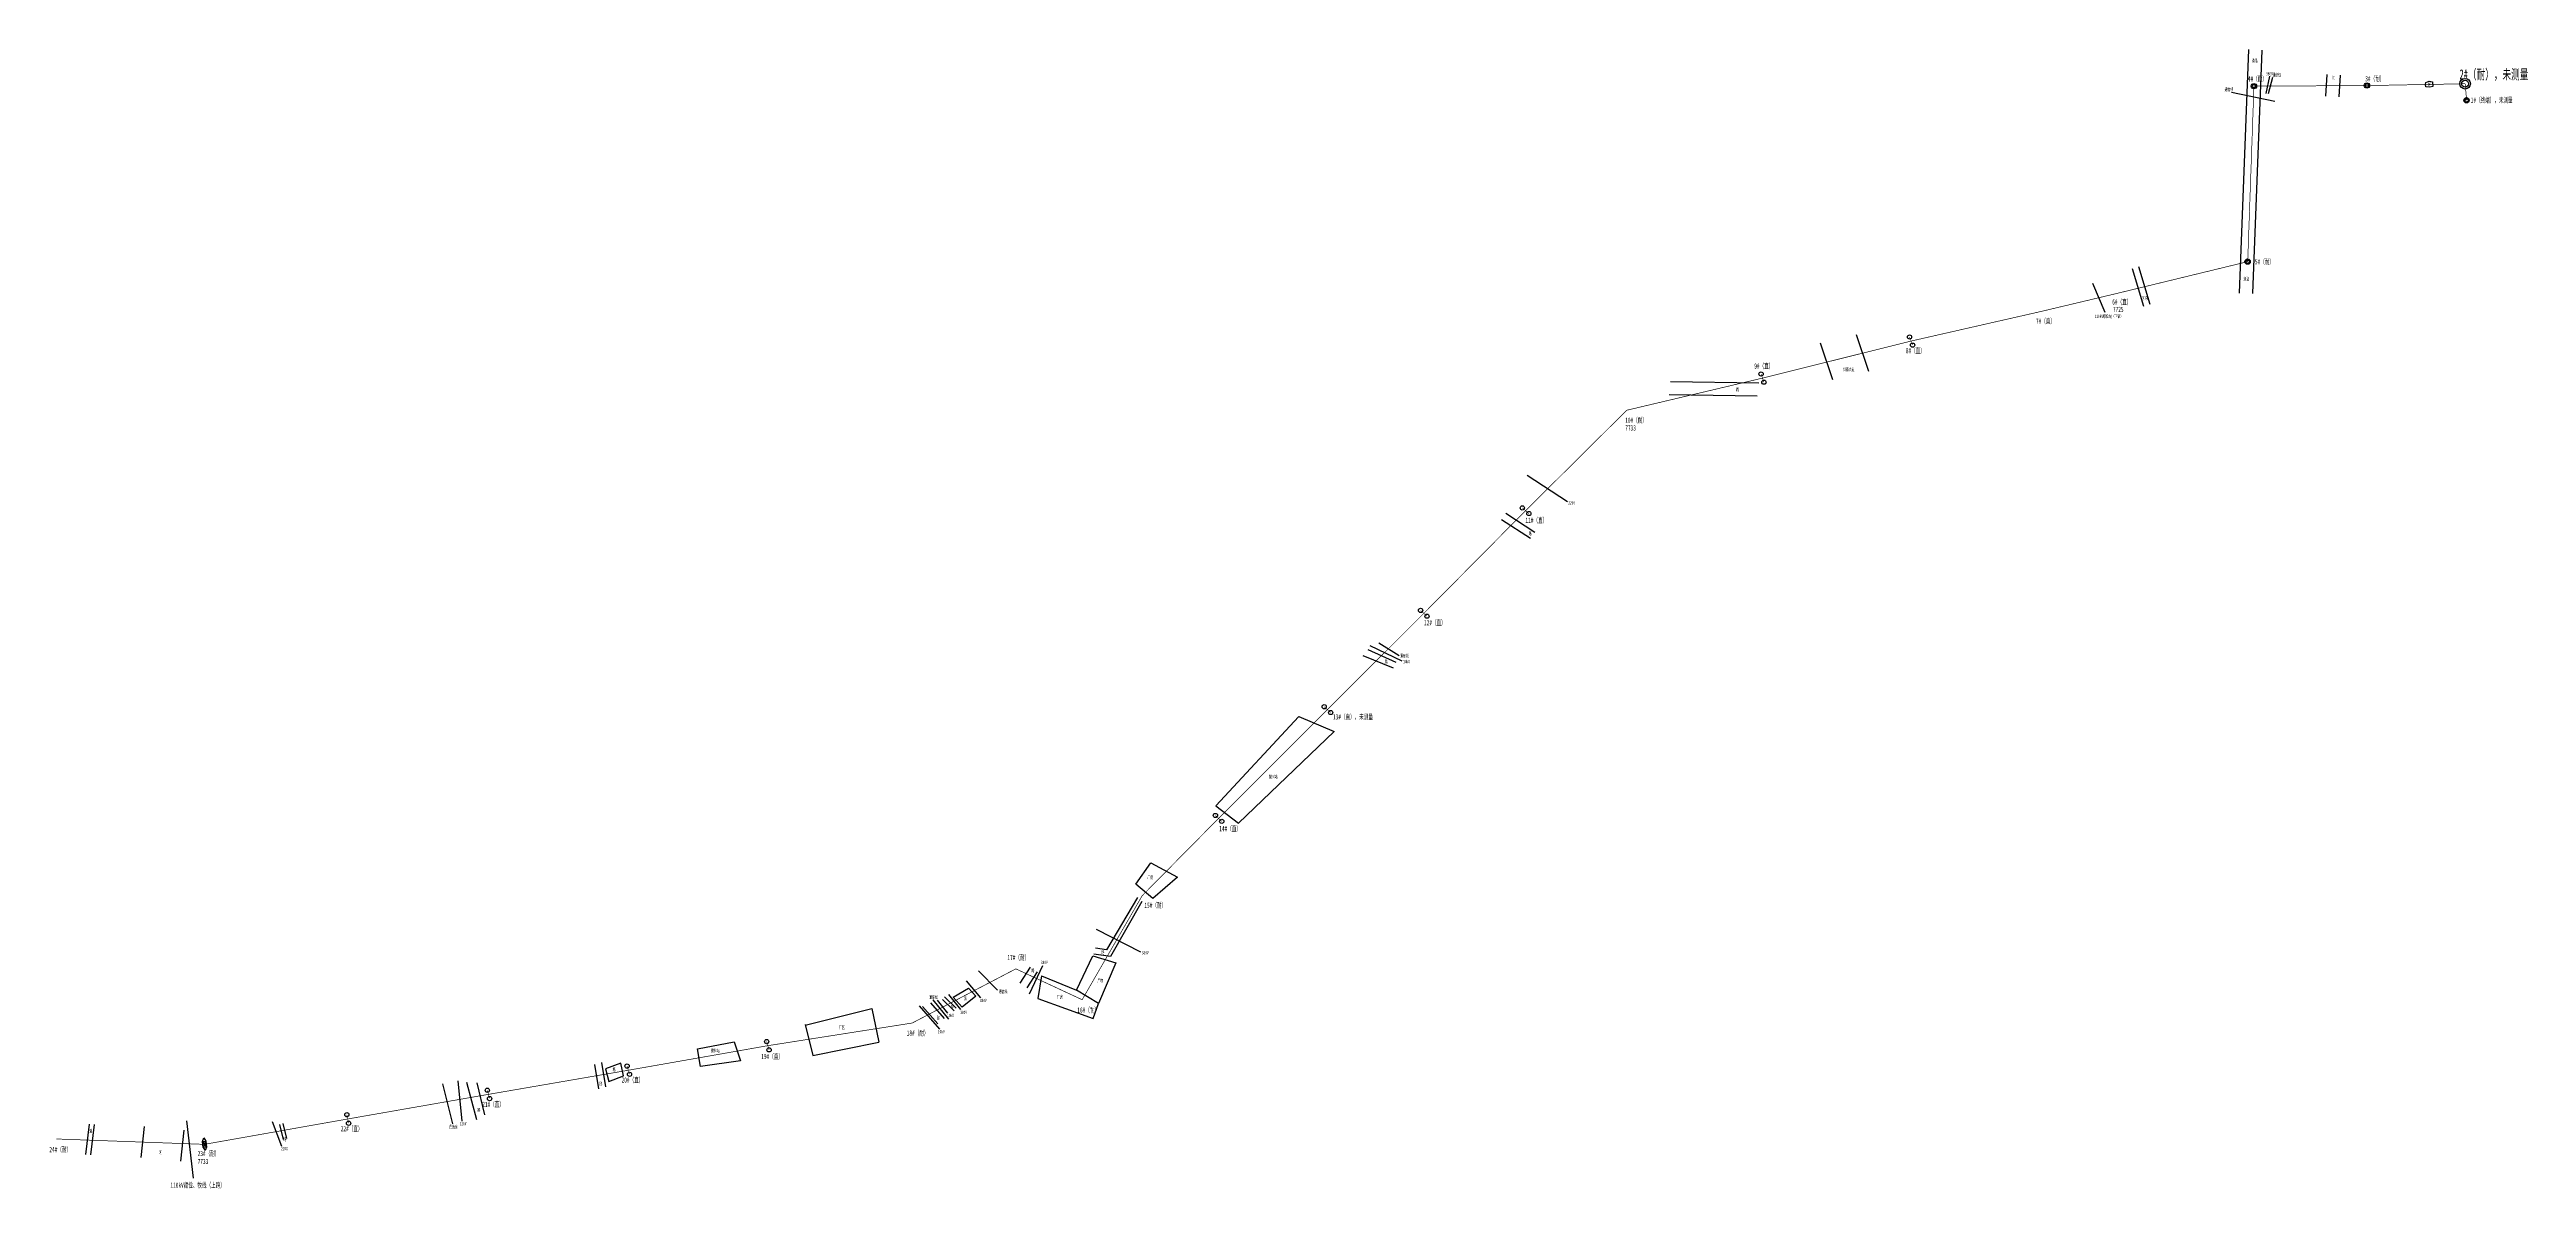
# Model space of a CAD drawing. Header units: inches. Extents: x 14633 to 228805, y -943 to 210487.
# Drawn here: x 210610 to 214342, y 208772 to 210487 of the extents above; entities that cross this region are included whole.
import ezdxf

# ---------------------------------------------------------------- set-up
doc = ezdxf.new("R2010")
doc.units = ezdxf.units.IN
doc.header["$LTSCALE"] = 10
doc.header["$MEASUREMENT"] = 0
doc.styles.add('GTF_XW', font='', dxfattribs={"width": 0.85})
doc.styles.get('GTF_XW').set_extended_font_data('SimSun')

# ---------------------------------------------------------------- blocks, each defined once
blk = doc.blocks.new('24527574')
for radius in [3.99, 2.57]:
    blk.add_circle((18272.7, 5492.8), radius)
blk = doc.blocks.new('275275')
at = {"const_width": 1}
blk.add_lwpolyline([(16382.7, 6606.4), (16399, 6606.4)], dxfattribs=at)
for centre in [(16382.7, 6606.4), (16399, 6606.4)]:
    blk.add_circle(centre, 3.99)

msp = doc.modelspace()

# ---------------------------------------------------------------- linework, layer by layer
for p, q in [((213923.6, 210487.4), (213909.7, 210120.6)), ((213943.6, 210486.7), (213929.7, 210119.8)), ((214040.2, 210417.1), (214042, 210450.1)), ((213898.2, 210423.1), (213963.3, 210409.7)), ((213950.2, 210421.3), (213955.8, 210447.5)), ((213953.5, 210421.1), (213960.5, 210445.8)), ((214060.2, 210416), (214062, 210449)), ((214190.1, 210434.8, 0.1), (214190.7, 210437.8, 0.1)), ((214191, 210431.5, 0.1), (214190.1, 210434.8, 0.1)), ((214190.7, 210437.8, 0.1), (214195.9, 210439.7, 0.1)), ((214197, 210430.7, 0.1), (214191, 210431.5, 0.1)), ((214195.9, 210439.7, 0.1), (214200.9, 210438.6, 0.1)), ((214201.4, 210431.9, 0.1), (214197, 210430.7, 0.1)), ((214200.9, 210438.6, 0.1), (214201.4, 210431.9, 0.1)), ((213748.1, 210157.6), (213765.6, 210101)), ((213757.6, 210160.5), (213775.1, 210104)), ((213688.7, 210135.8), (213707.2, 210091.9)), ((213278, 210045.7), (213296.7, 209990.5)), ((213332.4, 210058.1), (213351.1, 210003)), ((213050.5, 209967.7, -5.8), (213183.4, 209965.7, -5.8)), ((213052.8, 209987.7, -5.8), (213185.9, 209985.6, -5.8)), ((212836.6, 209846.4), (212897.1, 209806.8)), ((212797.9, 209779.8), (212841.6, 209751.6)), ((212804.4, 209789), (212848.1, 209760.7)), ((212612.9, 209593.8), (212643.9, 209574.9)), ((212588.7, 209574.8), (212634.8, 209556.2)), ((212596.5, 209583.8), (212638.8, 209564.6)), ((212599.6, 209590.1), (212647.9, 209566.7)), ((212492.3, 209483.1), (212367.3, 209348.3)), ((212492.3, 209483.1), (212545.5, 209460.4)), ((212401.3, 209322.4), (212545.5, 209460.4)), ((212367.3, 209348.3), (212401.3, 209322.4)), ((212246.9, 209230.7), (212269.2, 209262.8)), ((212269.2, 209262.8), (212309.4, 209241.1)), ((212272.6, 209208.9), (212246.9, 209230.7)), ((212309.4, 209241.1), (212272.6, 209208.9)), ((212249.5, 209210.3), (212202.7, 209131.5)), ((212255.8, 209204.2), (212208.5, 209121.5)), ((212187.2, 209162.6), (212253.8, 209128.4)), ((212086.8, 209065.1), (212106.7, 209108.2)), ((212157.6, 209070.7), (212182, 209122.6)), ((212182, 209122.6), (212216.6, 209112.1)), ((212208.5, 209121.5), (212183.6, 209125.2)), ((212202.7, 209131.5), (212185.9, 209134)), ((212216.6, 209112.1), (212190.6, 209050.8)), ((211971.5, 209060.3), (211994.5, 209073.9)), ((211991.2, 209085.1), (212012.7, 209059.4)), ((211994.5, 209073.9), (212005.8, 209061.7)), ((212009.7, 209100), (212038.2, 209070.7)), ((212072.7, 209081.1), (212088.2, 209105.5)), ((212083.1, 209074.2), (212098.7, 209098.5)), ((212104.5, 209092.5), (212099, 209058.5)), ((212104.5, 209092.5), (212157.6, 209070.7)), ((212190.6, 209050.8), (212157.6, 209070.7)), ((211748.7, 209017.9), (211849.2, 209043.4)), ((211849.2, 209043.4), (211859.4, 208992.5)), ((211920.1, 209047.4), (211950.8, 209011.9)), ((211925.2, 209046.1), (211948.3, 209020.2)), ((211937.4, 209051.8), (211958, 209027.9)), ((211941, 209056), (211964.4, 209027.1)), ((211947.6, 209055.5), (211963.2, 209036.3)), ((211955.4, 209057), (211972.9, 209039.8)), ((211958.6, 209061), (211976.2, 209043.8)), ((211964.4, 209064.1), (211982.6, 209041.6)), ((211985, 209045.3), (211971.5, 209060.3)), ((212005.8, 209061.7), (211985, 209045.3)), ((212099, 209058.5), (212182.7, 209028.1)), ((212182.7, 209028.1), (212190.6, 209050.8)), ((211748.4, 209019), (211759.9, 208972.6)), ((211431.2, 208958.9), (211437.1, 208922.3)), ((211441.6, 208961.7), (211447.5, 208925.1)), ((211470.6, 208961), (211447.4, 208952.4)), ((211474.6, 208941.7), (211470.6, 208961)), ((211586.5, 208982.7), (211641.7, 208992.9)), ((211591, 208955.9), (211586.5, 208982.7)), ((211650.9, 208964.4), (211591, 208955.9)), ((211641.7, 208992.9), (211650.9, 208964.4)), ((211759.9, 208972.6), (211859.4, 208992.5)), ((211202.1, 208929.7), (211216.9, 208869.6)), ((211225, 208934.1), (211230.9, 208873.4)), ((211238.3, 208932.3), (211253.3, 208875.9)), ((211253.5, 208931), (211265.5, 208882.8)), ((211447.4, 208952.4), (211452.6, 208933.1)), ((211452.6, 208933.1), (211474.6, 208941.7)), ((210669.5, 208869.1), (210663.9, 208823.2)), ((210676.9, 208868.7), (210671.3, 208822.8)), ((210752.4, 208865.4, 0.1), (210747.4, 208818.6, 0.1)), ((210812.3, 208860), (210807.3, 208813.2)), ((210816.4, 208874.1), (210826.4, 208787.7)), ((210840.3, 208842.7, -7.9), (210842.3, 208848.2, -7.9)), ((210842.3, 208848.2, -7.9), (210845.2, 208843.2, -7.9)), ((210945.2, 208873.1), (210959.2, 208835.9)), ((210956.4, 208868.6), (210961.8, 208845.9)), ((210961.5, 208869.9), (210966.9, 208847.2)), ((210840.3, 208842.7, -7.9), (210845.2, 208843.2, -7.9)), ((210840.3, 208842.7, -7.9), (210846.1, 208834.5, -7.9)), ((210841.1, 208834.1, -7.9), (210840.3, 208842.7, -7.9)), ((210845.2, 208843.2, -7.9), (210841.1, 208834.1, -7.9)), ((210846.1, 208834.5, -7.9), (210841.1, 208834.1, -7.9)), ((210841.1, 208834.1, -7.9), (210844.1, 208829.1, -7.9)), ((210846.1, 208834.5, -7.9), (210844.1, 208829.1, -7.9)), ((210845.2, 208843.2, -7.9), (210846.1, 208834.5, -7.9))]:
    msp.add_line(p, q)
at = {"const_width": 1, "elevation": 0.1}
for points in [[(213922.4, 210168), (213931.8, 210432.3), (214102.1, 210433.2)], [(214102.1, 210433.2), (214190.1, 210434.8)], [(214250.1, 210435.9), (214190.1, 210434.8)], [(214250.1, 210435.9), (214252.3, 210411)], [(213922.4, 210168), (213724.7, 210120), (213610.2, 210092.8), (213415.1, 210048.4), (213191.2, 209992.6), (212986.6, 209944.2), (212834.1, 209792.9), (212680.8, 209638.3), (212371.5, 209329.5), (212256.4, 209213.1), (212165.9, 209056.4), (212066, 209102.9), (211909.8, 209021.3), (211692.3, 208987.2), (211482, 208950.2), (211271.3, 208913.9), (211059.1, 208876.8), (210843.2, 208838.6), (210620.1, 208846.7)]]:
    msp.add_lwpolyline(points, dxfattribs=at)

# ---------------------------------------------------------------- block references
for p in [(195659.1, 204939.5, 1.2), (195829.4, 204940.5, 3.1), (195979.5, 204918.2, 3.1), (195649.6, 204675.2, 0.1)]:
    msp.add_blockref('24527574', p)
at = {"xscale": 2, "yscale": 2, "zscale": 2}
msp.add_blockref('24527574', (177704.6, 199450.4, 6), dxfattribs=at)
at = {"yscale": 0.7999999999883585}
for p, xscale, zscale, rotation in [((203896.7, 220501.9, 0.3), 0.7999999999997601, 0.8, 290.3671096779153), ((203962.9, 220703.1, -5.1), 0.8000000000032921, 0.7999999999999998, 288.7966605943326), ((199445.5, 214333.7, -6.3), 0.8000000000035269, 0.7999999999999998, 319.31338463493), ((199377.8, 214424.4, -6.6), 0.7999999999895383, 0.7999999999999998, 318.2605644634316), ((199232.6, 214279.3, -6.6), 0.7999999999895383, 0.7999999999999998, 318.2605644634316), ((199167.6, 214382.4, -6), 0.7999999999880015, 0.7999999999999998, 317.1068753625234), ((202900.1, 220058.4, -3.7), 0.800000000008944, 0.7999999999999998, 286.5025558073504), ((202689.8, 220021.5, -6.4), 0.800000000008944, 0.7999999999999998, 286.5025558073504), ((202808.5, 220238.9, -7.1), 0.8000000000123196, 0.7999999999999998, 284.8171941465217), ((203255.8, 220665.9, -7.2), 0.799999999995805, 0.7999999999999998, 281.5488371918994)]:
    msp.add_blockref('275275', p, dxfattribs=dict(at, xscale=xscale, zscale=zscale, rotation=rotation))

# ---------------------------------------------------------------- texts
at = {"color": 0, "style": 'GTF_XW', "width": 0.62}
for s, height, p in [('道路', 5, (213928.5, 210468.3)), ('380V', 5, (213950, 210448.5)), ('通信线', 5, (213959.6, 210446.8)), ('2#（耐），未测量', 15, (214241.6, 210442.6)), ('通信线', 5, (213887.6, 210424.9)), ('4#（耐）', 7.92, (213922.6, 210439.3)), ('河', 5, (214049.2, 210442.3)), ('3#（耐）', 7.92, (214099.6, 210439.5)), ('房', 5, (214193.7, 210433.1)), ('1#（终端），未测量', 7.92, (214258.5, 210407.4)), ('5#（耐）', 7.92, (213933.3, 210163.9)), ('河沟', 5, (213762.9, 210110.5)), ('道路', 5, (213915.9, 210139.6)), ('7#（直）', 7.92, (213603.3, 210074.5)), ('110kV顺俭线（下钻）', 5, (213691.8, 210083.2)), ('6#（直）', 7.92, (213718.3, 210103.3)), ('7725', 7.92, (213719.3, 210092.2)), ('8#（直）', 7.92, (213407.2, 210029.9)), ('9#（直）', 7.92, (213178.8, 210006.9)), ('剑南大道', 5, (213312.4, 210003.1)), ('路', 5, (213151.4, 209972.8)), ('10#（耐）', 7.92, (212984.3, 209925.4)), ('7733', 7.92, (212984.4, 209913.6)), ('11#（直）', 7.92, (212834, 209774.6)), ('220V', 5, (212898.5, 209802.2)), ('路', 5, (212838.8, 209756.1)), ('12#（直）', 7.92, (212681.1, 209620.3)), ('路', 5, (212621.8, 209563.1)), ('通信线', 5, (212645, 209572)), ('10kV', 5, (212649.7, 209563.2)), ('13#（直），未测量', 7.92, (212543.9, 209478.5)), ('搅拌站', 5, (212447.3, 209389.8)), ('14#（直）', 7.92, (212372.5, 209310.2)), ('厂房', 5, (212264.3, 209238.1)), ('15#（耐）', 7.92, (212259.7, 209194.8)), ('17#（耐）', 7.92, (212053.3, 209116)), ('380V', 5, (212103.8, 209110.2)), ('路', 5, (212195.1, 209125.1)), ('380V', 5, (212255.9, 209124.7)), ('通信线', 5, (212040.2, 209066.3)), ('路', 5, (212089.5, 209097.8)), ('厂房', 5, (212189.1, 209082.5)), ('通信线', 5, (211935.2, 209057.7)), ('路', 5, (211947, 209026.6)), ('10kV', 5, (211962.4, 209030.3)), ('路', 5, (211968.1, 209043)), ('380V', 5, (211982.3, 209034.9)), ('房', 5, (211987.7, 209056)), ('380V', 5, (212011.8, 209052.9)), ('厂房', 5, (212127.9, 209058.2)), ('16#（耐）', 7.92, (212158.6, 209036.9)), ('厂区', 5, (211799.5, 209012.3)), ('18#（耐）', 7.92, (211901.6, 209002.3)), ('10kV', 5, (211948.6, 209005.8)), ('搅拌站', 5, (211606.5, 208977.3)), ('19#（直）', 7.92, (211682.4, 208967)), ('路', 5, (211438.6, 208927.3)), ('塘', 5, (211458.3, 208949)), ('20#（直）', 7.92, (211471.9, 208931.6)), ('路', 5, (211254.7, 208887.7)), ('21#（直）', 7.92, (211261.8, 208894.9)), ('路', 5, (210669.8, 208856.3)), ('路', 5, (210962.4, 208843.6)), ('22#（直）', 7.92, (211048.7, 208858.2)), ('通信线', 5, (211211.5, 208862.4)), ('220V', 5, (211227.9, 208867.2)), ('24#（耐）', 7.92, (210609.5, 208826.8)), ('河', 5, (210774.6, 208824.2)), ('23#（耐）', 7.92, (210833, 208820.9)), ('7733', 7.92, (210833, 208808.9)), ('220V', 5, (210958.8, 208829.8)), ('110kV顺俭、牧线（上跨）', 7.919, (210792, 208773.2))]:
    msp.add_text(s, height=height, dxfattribs=at).set_placement(p)

doc.saveas('drawing.dxf')
